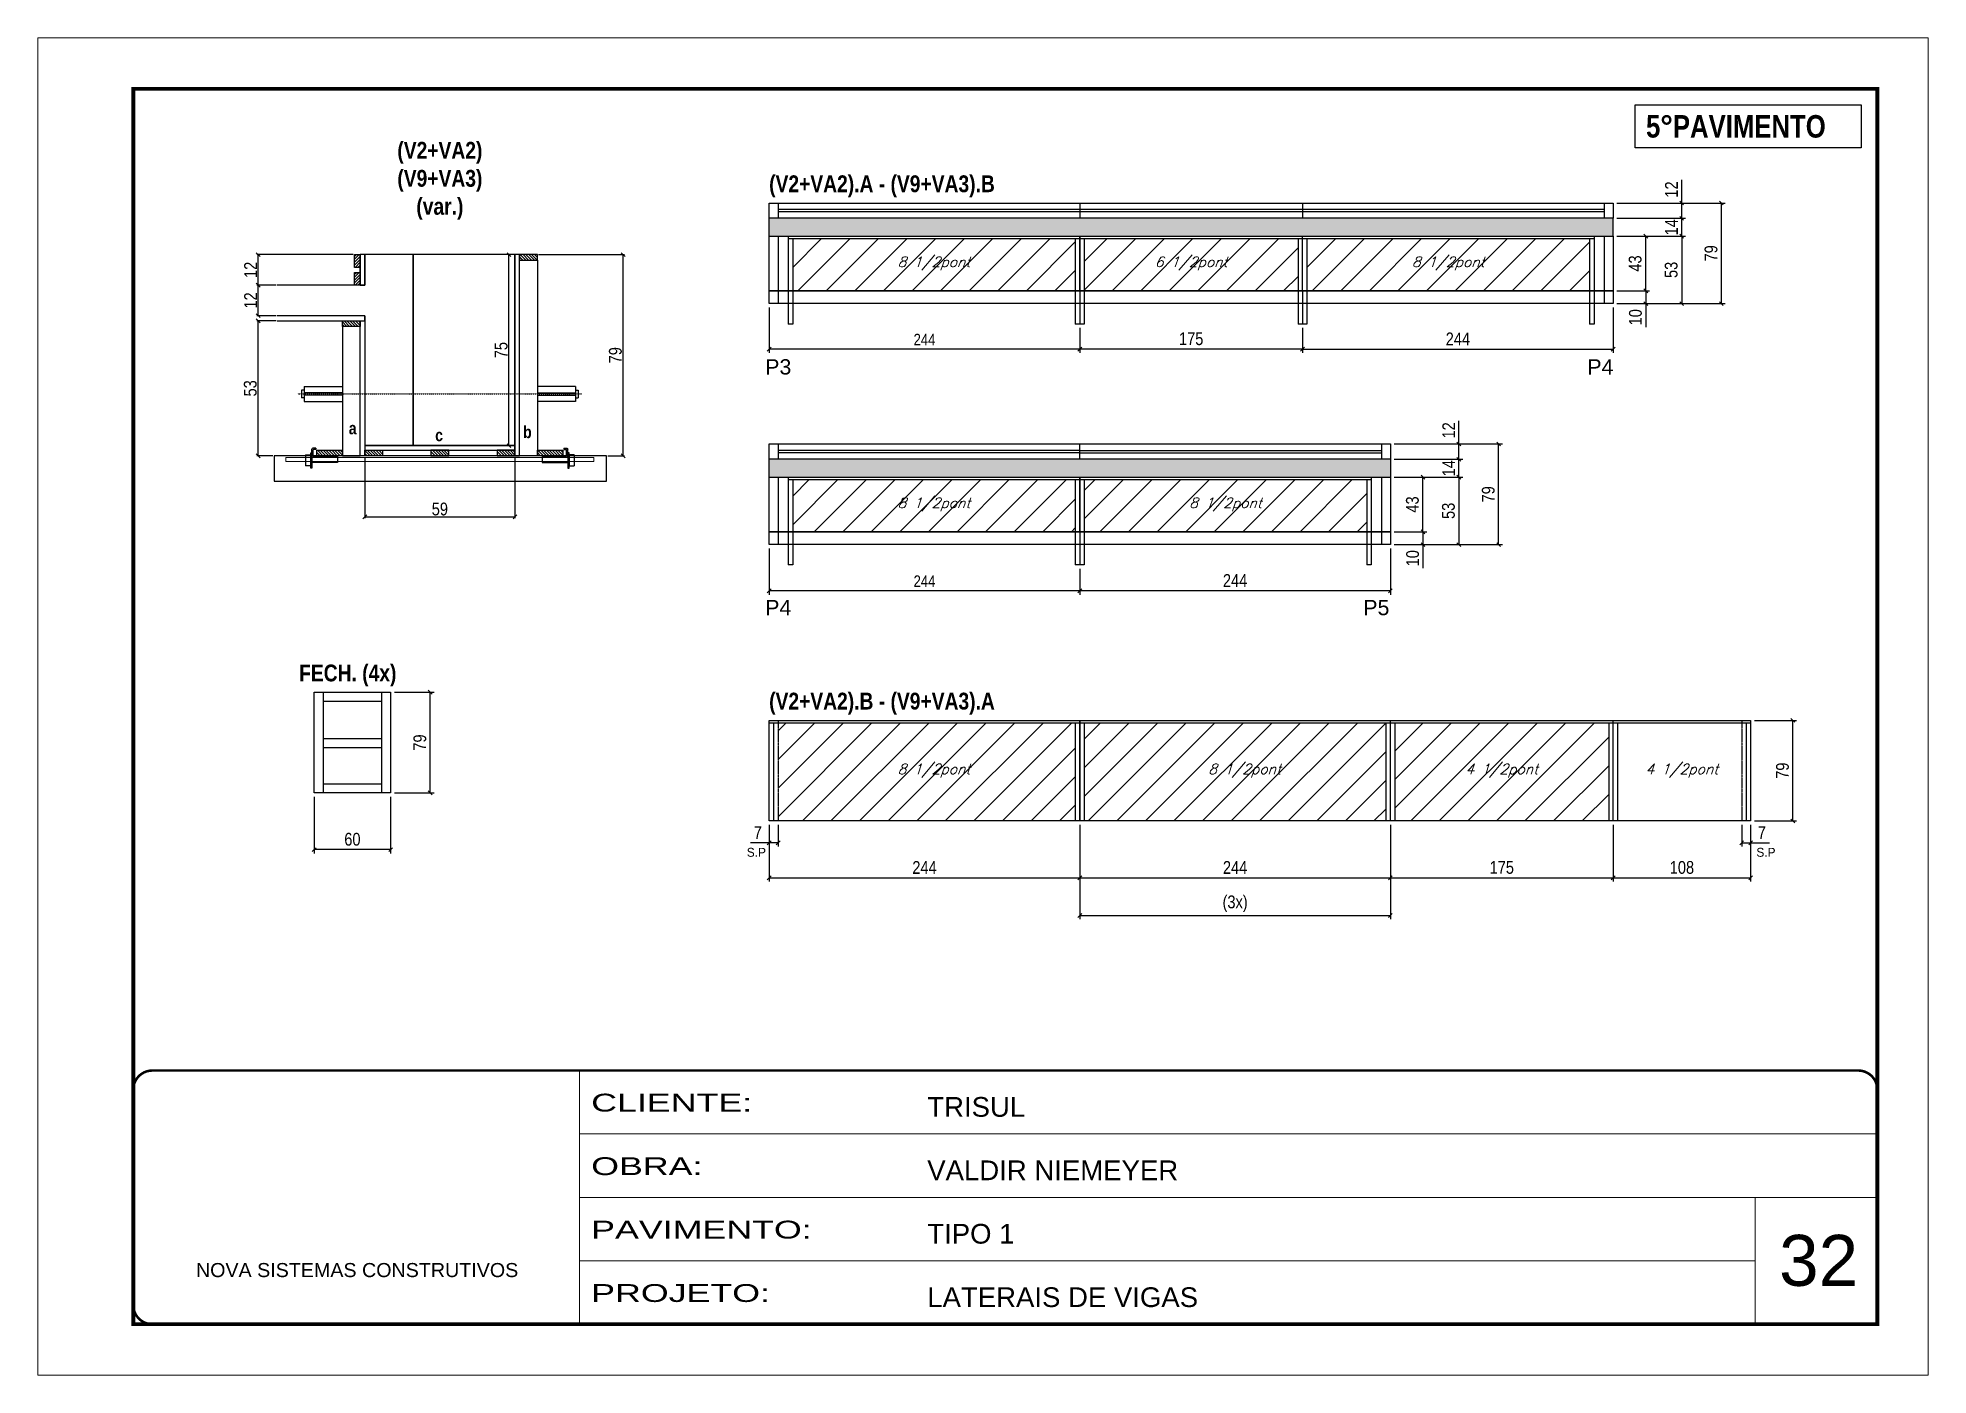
# Model space of a CAD drawing. Extents: x 3330 to 22105, y 1197 to 30204.
# Drawn here: x 17615 to 19100, y 20723 to 21773 of the extents above; entities that cross this region are included whole.
import ezdxf

# ---------------------------------------------------------------- set-up
doc = ezdxf.new("R2010")
doc.units = 0
for name, pattern in [('CONTINUO', [0]), ('DASHED', [0.75, 0.5, -0.25]), ('HIDDEN', [0.375, 0.25, -0.125])]:
    doc.linetypes.add(name, pattern=pattern)
for name, color, linetype in [('5', 5, 'Continuous'), ('barrote', 251, 'Continuous'), ('COTA', 241, 'Continuous'), ('detalhes', 4, 'Continuous'), ('NOMENCLATURA', 7, 'Continuous'), ('Painéis', 200, 'Continuous'), ('presilha', 1, 'Continuous'), ('SARR_2.2x10', 60, 'Continuous'), ('SARR_2.2x7', 40, 'Continuous'), ('SARR_3.5x7', 81, 'Continuous'), ('SARR_EDITAR', 141, 'Continuous'), ('TENSOR', 3, 'Continuous'), ('texto', 7, 'Continuous')]:
    doc.layers.add(name, color=color, linetype=linetype)
for name, color, linetype, lineweight in [('CARIMBO', 255, 'Continuous', 9), ('CONCRETO', 251, 'Continuous', 25), ('Folhas', 255, 'Continuous', 9), ('Hachura', 251, 'Continuous', 9), ('SARRAFO DE PRESSAO', 251, 'DASHED', 9), ('SCO-___-LAJ', 2, 'Continuous', 0)]:
    doc.layers.add(name, color=color, linetype=linetype, lineweight=lineweight)
doc.styles.add('ARIAL', font='arial.ttf')
doc.styles.add('COTA TECNICA', font='techl___.ttf', dxfattribs={"height": 10})
doc.styles.add('COTA TECNICA 2X', font='techl___.ttf', dxfattribs={"height": 10})
doc.styles.add('COTA TECNICA-50', font='techl___.ttf', dxfattribs={"height": 9})
doc.styles.add('Romans', font='romans.shx')
doc.styles.add('ROMAS860', font='ROMAS860.SHX')
doc.styles.get("Standard").update_dxf_attribs({"font": 'arial.ttf'})
doc.styles.add('TECNICA', font='techb___.ttf', dxfattribs={"height": 10})
doc.styles.add('Tecnologia', font='')
doc.styles.get('Tecnologia').set_extended_font_data('Forgotten Futurist')
doc.dimstyles.new('COTA PAINEL-50', dxfattribs={"dimtxt": 9, "dimasz": 3, "dimexe": 3, "dimexo": 3, "dimgap": 3, "dimtad": 1, "dimdec": 1, "dimzin": 12, "dimdsep": 46, "dimtxsty": 'COTA TECNICA-50', "dimblk1": 'OBLIQUE', "dimblk2": 'OBLIQUE', "dimsah": 1, "dimcen": 0.9, "dimclrd": 4, "dimclre": 4, "dimclrt": 240, "dimadec": 1, "dimazin": 3, "dimtfac": 1, "dimtdec": 1, "dimtmove": 0, "dimatfit": 3, "dimfxl": 1, "dimtolj": 1, "dimtzin": 12, "dimarcsym": 0})
doc.dimstyles.new('PAINEL', dxfattribs={"dimtxt": 10, "dimasz": 3, "dimexe": 3, "dimexo": 3, "dimgap": 3, "dimtad": 1, "dimdec": 1, "dimzin": 12, "dimdsep": 46, "dimtxsty": 'COTA TECNICA', "dimblk1": 'OBLIQUE', "dimblk2": 'OBLIQUE', "dimsah": 1, "dimcen": 0.9, "dimclrd": 4, "dimclre": 4, "dimclrt": 240, "dimadec": 1, "dimazin": 3, "dimtfac": 1, "dimtdec": 1, "dimtmove": 0, "dimatfit": 3, "dimfxl": 1, "dimtolj": 1, "dimtzin": 12, "dimarcsym": 0})
doc.dimstyles.new('SECAO', dxfattribs={"dimscale": 0.333333, "dimtxt": 5, "dimasz": 9, "dimexe": 3, "dimexo": 3, "dimgap": 3, "dimtad": 1, "dimdec": 1, "dimlfac": 0.5, "dimzin": 12, "dimdsep": 46, "dimtxsty": 'COTA TECNICA 2X', "dimblk1": 'OBLIQUE', "dimblk2": 'OBLIQUE', "dimsah": 1, "dimcen": 0.9, "dimclrd": 4, "dimclre": 4, "dimclrt": 240, "dimadec": 1, "dimazin": 3, "dimtfac": 1, "dimtdec": 1, "dimtmove": 0, "dimatfit": 3, "dimfxl": 1, "dimtolj": 1, "dimtzin": 12, "dimarcsym": 0})
pattern_1 = [(135, (51106.9426, -102067.2723), (-1.122532015, -1.122532015), [])]
pattern_2 = [(45, (-116174.941, -6575.657), (-11.2253202, 11.2253202), [])]
pattern_3 = [(50, (-116174.9415, -6575.6573), (5.46554007, -0.47817257), [0.5715, -6.2865]), (355, (-116174.9415, -6575.657), (-1.05730264, 5.73170536), [0.4572, -5.02921753]), (100.4514447, (-116174.486, -6575.697), (4.40823741, 5.25353256), [0.48570026, -5.34270734]), (46.1842, (-116174.9415, -6574.133), (8.13237123, -1.26126984), [0.85725, -9.42975]), (96.6355576, (-116174.264, -6574.238), (7.122124, 7.42278374), [0.7285507, -8.01406824]), (351.184151, (-116174.9415, -6574.133), (7.122124, 7.42278374), [0.685799, -7.54379196]), (21, (-116174.1795, -6574.5143), (4.54843174, -3.06795595), [0.5715, -6.2865]), (326, (-116174.1795, -6574.514), (1.85406085, 5.52563898), [0.4572, -5.0292]), (71.451445, (-116173.8004, -6574.77), (6.40249258, 2.45768307), [0.48570026, -5.34269813]), (37.5, (-116174.9415, -6575.6573), (0.092658098, 2.536651166), [0, -4.96824, 0, -5.1054, 0, -5.04825]), (7.5, (-116174.9415, -6575.6573), (2.004589875, 3.005417245), [0, -2.91084, 0, -4.85394, 0, -1.92405]), (327.5, (-116176.6407, -6575.6573), (4.067717855, -0.17186232), [0, -1.905, 0, -5.9436, 0, -7.8867]), (317.5, (-116177.4027, -6575.6573), (4.44387544, 0.76279473), [0, -2.4765, 0, -3.94716, 0, -5.6007])]

msp = doc.modelspace()

# ---------------------------------------------------------------- texts
at = {"layer": '5', "linetype": 'Continuous'}
for s, p in [('P3', (18185.97, 21508.76)), ('P4', (18831.83, 21508.76)), ('P4', (18185.97, 21319.79)), ('P5', (18655.81, 21319.79))]:
    msp.add_text(s, height=12, rotation=359.99996, dxfattribs=at).set_placement(p)
at = {"layer": 'CARIMBO', "style": 'ARIAL'}
msp.add_text('32', height=40, dxfattribs=at).set_placement((18982.42, 20793.24))
at = {"layer": 'detalhes', "style": 'TECNICA'}
for s, p in [('a', (17858.83, 21461.79)), ('c', (17926.73, 21456.37)), ('b', (17995.79, 21458.82))]:
    msp.add_text(s, height=9.6, dxfattribs=at).set_placement(p)
at = {"layer": 'NOMENCLATURA', "style": 'TECNICA'}
for s, height, p in [('5°PAVIMENTO ', 17.6379, (18877.91, 21694.78)), ('(V2+VA2).A - (V9+VA3).B', 13.2, (18189.07, 21651.91)), ('FECH. (4x)', 13.2, (17819.83, 21267.82)), ('(V2+VA2).B - (V9+VA3).A', 13.2, (18189.07, 21245.73))]:
    msp.add_text(s, height=height, dxfattribs=at).set_placement(p)
at = {"layer": 'NOMENCLATURA', "insert": (17930.4, 21691.41), "char_height": 13.2, "attachment_point": 2, "style": 'TECNICA'}
msp.add_mtext_dynamic_manual_height_columns('(V2+VA2)\\P(V9+VA3)\\P(var.)', width=300.2766, gutter_width=1, heights=[0], dxfattribs=at)
at = {"layer": 'texto', "color": 2, "char_height": 8, "attachment_point": 5, "style": 'Romans'}
for s, insert in [('{\\Q19;\\C256;8 1/2pont}', (18318.57, 21595.89)), ('{\\Q19;\\C256;6 1/2pont}', (18520.57, 21595.89)), ('{\\Q19;\\C256;8 1/2pont}', (18722.57, 21595.89)), ('{\\Q19;\\C256;8 1/2pont}', (18318.57, 21406.72)), ('{\\Q19;\\C256;8 1/2pont}', (18547.57, 21406.72)), ('{\\Q19;\\C256;8 1/2pont}', (18318.57, 21197.71)), ('{\\Q19;\\C256;8 1/2pont}', (18562.57, 21197.71)), ('{\\Q19;\\C256;4 1/2pont}', (18764.57, 21197.71)), ('{\\Q19;\\C256;4 1/2pont}', (18906.07, 21197.71))]:
    msp.add_mtext(s, dxfattribs=dict(at, insert=insert))
at = {"layer": 'texto', "color": 4, "char_height": 7, "attachment_point": 5, "style": 'ROMAS860'}
for insert in [(18179.03, 21133.57), (18972.12, 21133.57)]:
    msp.add_mtext('S.P', dxfattribs=dict(at, insert=insert))

# ---------------------------------------------------------------- blocks, each defined once
blk = doc.blocks.new('9999999999')
at = {"color": 30, "linetype": 'CONTINUO'}
for p, q in [((98564.6, 34230.2), (98564.6, 34429.4)), ((98564.6, 34379.6), (99584, 34379.6)), ((98564.6, 34329.8), (99488, 34329.8)), ((99584, 34329.8), (99488, 34329.8)), ((99488, 34329.8), (99488, 34230.2)), ((98564.6, 34280), (99488, 34280))]:
    blk.add_line(p, q, dxfattribs=at)
at = {"color": 30, "linetype": 'CONTINUO', "const_width": 2}
blk.add_lwpolyline([(99584, 34230.2), (99584, 34414.4, 0.414214), (99569, 34429.4), (98229, 34429.4, 0.414214), (98214, 34414.4), (98214, 34245.2, 0.414214), (98229, 34230.2), (99584, 34230.2)], format="xyb", dxfattribs=at)
at = {"layer": 'Folhas'}
blk.add_lwpolyline([(98139, 34190.2), (99624, 34190.2), (99624, 35240.2), (98139, 35240.2)], close=True, dxfattribs=at)
at = {"layer": 'Folhas', "color": 30, "const_width": 3}
blk.add_lwpolyline([(98214, 34230.2), (99584, 34230.2), (99584, 35200.2), (98214, 35200.2)], close=True, dxfattribs=at)
at = {"color": 7, "linetype": 'Continuous', "ltscale": 5, "style": 'ARIAL'}
for s, height, p in [('TRISUL', 15.48, (98837.7, 34393.1)), ('VALDIR NIEMEYER', 15.483, (98837.7, 34343.3)), ('TIPO 1', 15.48, (98837.7, 34293.5)), ('NOVA SISTEMAS CONSTRUTIVOS', 11.059, (98263.2, 34267.2)), ('LATERAIS DE VIGAS', 15.483, (98837.7, 34243.7))]:
    blk.add_text(s, height=height, dxfattribs=at).set_placement(p)
at = {"layer": 'Folhas', "color": 7, "style": 'Tecnologia', "width": 1.5}
for s, p in [('CLIENTE:', (98573.7, 34397.2)), ('OBRA:', (98573.7, 34347.3)), ('PAVIMENTO:', (98573.7, 34297.5)), ('PROJETO:', (98573.7, 34247.7))]:
    blk.add_text(s, height=14, dxfattribs=at).set_placement(p)
blk = doc.blocks.new('PRESILHA METÁLICA 1')
at = {"layer": 'presilha'}
for p, q in [((0, 13), (6, 13)), ((0, 13), (0, 0)), ((6, 0), (0, 0)), ((6, 15.5), (7.5, 15.5)), ((6, -2.5), (6, 15.5)), ((6, 13), (6, 0)), ((7.5, 10.6), (7.5, 19.9)), ((7.5, 15.5), (7.5, -2.5)), ((37.5, 4.1), (7.5, 4.1)), ((12, 21), (8.6, 21)), ((9, 11.6), (9, 18.9)), ((12, 19.5), (9.6, 19.5)), ((37.5, 11), (9.6, 11)), ((12, 21), (12, 19.5)), ((37.5, 11), (37.5, 4.1)), ((7.5, -2.5), (6, -2.5))]:
    blk.add_line(p, q, dxfattribs=at)
for centre, radius, start, end in [((8.6, 19.9), 1.14, 90, 180), ((9.6, 18.9), 0.57, 90, 180), ((9.6, 11.6), 0.57, 180, 270)]:
    blk.add_arc(centre, radius, start, end, dxfattribs=at)
blk = doc.blocks.new('_Oblique')
at = {"color": 0, "linetype": 'ByBlock', "lineweight": -2}
blk.add_line((-0.5, -0.5), (0.5, 0.5), dxfattribs=at)
blk = doc.blocks.new('*D2640')
at = {"layer": 'COTA', "color": 4, "lineweight": -2, "transparency": 16777216}
for p, q in [((18008, 21602.9), (18075.4, 21602.9)), ((18074.4, 21444.9), (18074.4, 21602.9)), ((18062.4, 21444.9), (18075.4, 21444.9))]:
    blk.add_line(p, q, dxfattribs=at)
at = {"layer": 'Defpoints', "color": 0, "transparency": 16777216}
for p in [(18007, 21602.9), (18074.4, 21602.9), (18061.4, 21444.9)]:
    blk.add_point(p, dxfattribs=at)
at = {"layer": 'COTA', "color": 4, "lineweight": -2, "transparency": 16777216, "xscale": 3, "yscale": 3, "zscale": 3}
for p, rotation in [((18074.4, 21602.9), 90), ((18074.4, 21444.9), 270)]:
    blk.add_blockref('_Oblique', p, dxfattribs=dict(at, rotation=rotation))
at = {"layer": 'COTA', "color": 240, "transparency": 16777216, "insert": (18068.3, 21523.9), "char_height": 10, "attachment_point": 5, "rotation": 90, "style": 'COTA TECNICA 2X'}
blk.add_mtext('\\A1;79', dxfattribs=at)
blk = doc.blocks.new('*D2641')
at = {"layer": 'COTA', "color": 4, "lineweight": -2, "transparency": 16777216}
for p, q in [((17988.4, 21602.9), (17983.7, 21602.9)), ((17984.7, 21452.9), (17984.7, 21602.9)), ((17988.4, 21452.9), (17983.7, 21452.9))]:
    blk.add_line(p, q, dxfattribs=at)
at = {"layer": 'Defpoints', "color": 0, "transparency": 16777216}
for p in [(17984.7, 21602.9), (17989.4, 21602.9), (17989.4, 21452.9)]:
    blk.add_point(p, dxfattribs=at)
at = {"layer": 'COTA', "color": 4, "lineweight": -2, "transparency": 16777216, "xscale": 3, "yscale": 3, "zscale": 3}
for p, rotation in [((17984.7, 21602.9), 90), ((17984.7, 21452.9), 270)]:
    blk.add_blockref('_Oblique', p, dxfattribs=dict(at, rotation=rotation))
at = {"layer": 'COTA', "color": 240, "transparency": 16777216, "insert": (17978.6, 21527.9), "char_height": 10, "attachment_point": 5, "rotation": 90, "style": 'COTA TECNICA 2X'}
blk.add_mtext('\\A1;75', dxfattribs=at)
blk = doc.blocks.new('*D2642')
at = {"layer": 'COTA', "color": 4, "lineweight": -2, "transparency": 16777216}
for p, q in [((17801.7, 21550.9), (17786.7, 21550.9)), ((17787.7, 21444.9), (17787.7, 21550.9)), ((17799.3, 21444.9), (17786.7, 21444.9))]:
    blk.add_line(p, q, dxfattribs=at)
at = {"layer": 'Defpoints', "color": 0, "transparency": 16777216}
for p in [(17787.7, 21550.9), (17802.7, 21550.9), (17800.3, 21444.9)]:
    blk.add_point(p, dxfattribs=at)
at = {"layer": 'COTA', "color": 4, "lineweight": -2, "transparency": 16777216, "xscale": 3, "yscale": 3, "zscale": 3}
for p, rotation in [((17787.7, 21550.9), 90), ((17787.7, 21444.9), 270)]:
    blk.add_blockref('_Oblique', p, dxfattribs=dict(at, rotation=rotation))
at = {"layer": 'COTA', "color": 240, "transparency": 16777216, "insert": (17781.5, 21497.9), "char_height": 10, "attachment_point": 5, "rotation": 90, "style": 'COTA TECNICA 2X'}
blk.add_mtext('\\A1;53', dxfattribs=at)
blk = doc.blocks.new('*D2643')
at = {"layer": 'COTA', "color": 4, "lineweight": -2, "transparency": 16777216}
for p, q in [((17801.7, 21578.9), (17786.7, 21578.9)), ((17787.7, 21554.9), (17787.7, 21578.9)), ((17801.7, 21554.9), (17786.7, 21554.9))]:
    blk.add_line(p, q, dxfattribs=at)
at = {"layer": 'Defpoints', "color": 0, "transparency": 16777216}
for p in [(17787.7, 21578.9), (17802.7, 21578.9), (17802.7, 21554.9)]:
    blk.add_point(p, dxfattribs=at)
at = {"layer": 'COTA', "color": 4, "lineweight": -2, "transparency": 16777216, "xscale": 3, "yscale": 3, "zscale": 3}
for p, rotation in [((17787.7, 21578.9), 90), ((17787.7, 21554.9), 270)]:
    blk.add_blockref('_Oblique', p, dxfattribs=dict(at, rotation=rotation))
at = {"layer": 'COTA', "color": 240, "transparency": 16777216, "insert": (17781.7, 21566.9), "char_height": 10, "attachment_point": 5, "rotation": 90, "style": 'COTA TECNICA 2X'}
blk.add_mtext('\\A1;12', dxfattribs=at)
blk = doc.blocks.new('*D2644')
at = {"layer": 'COTA', "color": 4, "lineweight": -2, "transparency": 16777216}
for p, q in [((17862.4, 21602.9), (17786.7, 21602.9)), ((17787.7, 21578.9), (17787.7, 21602.9)), ((17801.7, 21578.9), (17786.7, 21578.9))]:
    blk.add_line(p, q, dxfattribs=at)
at = {"layer": 'Defpoints', "color": 0, "transparency": 16777216}
for p in [(17787.7, 21602.9), (17863.4, 21602.9), (17802.7, 21578.9)]:
    blk.add_point(p, dxfattribs=at)
at = {"layer": 'COTA', "color": 4, "lineweight": -2, "transparency": 16777216, "xscale": 3, "yscale": 3, "zscale": 3}
for p, rotation in [((17787.7, 21602.9), 90), ((17787.7, 21578.9), 270)]:
    blk.add_blockref('_Oblique', p, dxfattribs=dict(at, rotation=rotation))
at = {"layer": 'COTA', "color": 240, "transparency": 16777216, "insert": (17781.7, 21590.9), "char_height": 10, "attachment_point": 5, "rotation": 90, "style": 'COTA TECNICA 2X'}
blk.add_mtext('\\A1;12', dxfattribs=at)
blk = doc.blocks.new('*D2645')
at = {"layer": 'COTA', "color": 4, "lineweight": -2, "transparency": 16777216}
for p, q in [((17871.4, 21443.9), (17871.4, 21396)), ((17989.4, 21443.9), (17989.4, 21396)), ((17871.4, 21397), (17989.4, 21397))]:
    blk.add_line(p, q, dxfattribs=at)
at = {"layer": 'Defpoints', "color": 0, "transparency": 16777216}
for p in [(17871.4, 21444.9), (17989.4, 21444.9), (17989.4, 21397)]:
    blk.add_point(p, dxfattribs=at)
at = {"layer": 'COTA', "color": 4, "lineweight": -2, "transparency": 16777216, "xscale": 3, "yscale": 3, "zscale": 3, "rotation": 180}
blk.add_blockref('_Oblique', (17871.4, 21397), dxfattribs=at)
at = {"layer": 'COTA', "color": 4, "lineweight": -2, "transparency": 16777216, "xscale": 3, "yscale": 3, "zscale": 3}
blk.add_blockref('_Oblique', (17989.4, 21397), dxfattribs=at)
at = {"layer": 'COTA', "color": 240, "transparency": 16777216, "insert": (17930.4, 21403.1), "char_height": 10, "attachment_point": 5, "style": 'COTA TECNICA 2X'}
blk.add_mtext('\\A1;59', dxfattribs=at)
blk = doc.blocks.new('*D2646')
at = {"layer": 'COTA', "color": 4, "linetype": 'ByBlock', "lineweight": -2, "transparency": 16777216}
for p, q in [((18189.1, 21561.4), (18189.1, 21525.7)), ((18433.1, 21545.4), (18433.1, 21525.7)), ((18433.1, 21528.7), (18189.1, 21528.7))]:
    blk.add_line(p, q, dxfattribs=at)
at = {"layer": 'Defpoints', "color": 0, "linetype": 'ByBlock', "transparency": 16777216}
for p in [(18189.1, 21564.4), (18433.1, 21548.4), (18189.1, 21528.7)]:
    blk.add_point(p, dxfattribs=at)
at = {"layer": 'COTA', "color": 4, "linetype": 'ByBlock', "lineweight": -2, "transparency": 16777216, "xscale": 3, "yscale": 3, "zscale": 3, "rotation": 180}
blk.add_blockref('_Oblique', (18189.1, 21528.7), dxfattribs=at)
at = {"layer": 'COTA', "color": 4, "linetype": 'ByBlock', "lineweight": -2, "transparency": 16777216, "xscale": 3, "yscale": 3, "zscale": 3}
blk.add_blockref('_Oblique', (18433.1, 21528.7), dxfattribs=at)
at = {"layer": 'COTA', "color": 240, "linetype": 'ByBlock', "transparency": 16777216, "insert": (18311.1, 21536.2), "char_height": 9, "attachment_point": 5, "style": 'COTA TECNICA-50'}
blk.add_mtext('\\A1;244', dxfattribs=at)
blk = doc.blocks.new('*D2647')
at = {"layer": 'COTA', "color": 4, "linetype": 'ByBlock', "lineweight": -2, "transparency": 16777216}
for p, q in [((18433.1, 21545.4), (18433.1, 21525.7)), ((18608.1, 21545.4), (18608.1, 21525.7)), ((18608.1, 21528.7), (18433.1, 21528.7))]:
    blk.add_line(p, q, dxfattribs=at)
at = {"layer": 'Defpoints', "color": 0, "linetype": 'ByBlock', "transparency": 16777216}
for p in [(18433.1, 21548.4), (18608.1, 21548.4), (18433.1, 21528.7)]:
    blk.add_point(p, dxfattribs=at)
at = {"layer": 'COTA', "color": 4, "linetype": 'ByBlock', "lineweight": -2, "transparency": 16777216, "xscale": 3, "yscale": 3, "zscale": 3, "rotation": 180}
blk.add_blockref('_Oblique', (18433.1, 21528.7), dxfattribs=at)
at = {"layer": 'COTA', "color": 4, "linetype": 'ByBlock', "lineweight": -2, "transparency": 16777216, "xscale": 3, "yscale": 3, "zscale": 3}
blk.add_blockref('_Oblique', (18608.1, 21528.7), dxfattribs=at)
at = {"layer": 'COTA', "color": 240, "linetype": 'ByBlock', "transparency": 16777216, "insert": (18520.6, 21536.8), "char_height": 10, "attachment_point": 5, "style": 'COTA TECNICA'}
blk.add_mtext('\\A1;175', dxfattribs=at)
blk = doc.blocks.new('*D2093')
at = {"layer": 'COTA', "color": 4, "linetype": 'ByBlock', "lineweight": -2, "transparency": 16777216}
for p, q in [((18852.1, 21561.4), (18852.1, 21525.7)), ((18608.1, 21545.4), (18608.1, 21525.7)), ((18608.1, 21528.7), (18852.1, 21528.7))]:
    blk.add_line(p, q, dxfattribs=at)
at = {"layer": 'Defpoints', "color": 0, "linetype": 'ByBlock', "transparency": 16777216}
for p in [(18852.1, 21564.4), (18608.1, 21548.4), (18852.1, 21528.7)]:
    blk.add_point(p, dxfattribs=at)
at = {"layer": 'COTA', "color": 4, "linetype": 'ByBlock', "lineweight": -2, "transparency": 16777216, "xscale": 3, "yscale": 3, "zscale": 3, "rotation": 180}
blk.add_blockref('_Oblique', (18608.1, 21528.7), dxfattribs=at)
at = {"layer": 'COTA', "color": 4, "linetype": 'ByBlock', "lineweight": -2, "transparency": 16777216, "xscale": 3, "yscale": 3, "zscale": 3}
blk.add_blockref('_Oblique', (18852.1, 21528.7), dxfattribs=at)
at = {"layer": 'COTA', "color": 240, "linetype": 'ByBlock', "transparency": 16777216, "insert": (18730.1, 21536.7), "char_height": 10, "attachment_point": 5, "style": 'COTA TECNICA'}
blk.add_mtext('\\A1;244', dxfattribs=at)
blk = doc.blocks.new('*D2094')
at = {"layer": 'COTA', "color": 4, "linetype": 'ByBlock', "lineweight": -2, "transparency": 16777216}
for p, q in [((18855.1, 21617.4), (18908.9, 21617.4)), ((18905.9, 21617.4), (18905.9, 21564.4)), ((18855.1, 21564.4), (18908.9, 21564.4))]:
    blk.add_line(p, q, dxfattribs=at)
at = {"layer": 'Defpoints', "color": 0, "linetype": 'ByBlock', "transparency": 16777216}
for p in [(18852.1, 21617.4), (18852.1, 21564.4), (18905.9, 21564.4)]:
    blk.add_point(p, dxfattribs=at)
at = {"layer": 'COTA', "color": 4, "linetype": 'ByBlock', "lineweight": -2, "transparency": 16777216, "xscale": 3, "yscale": 3, "zscale": 3}
for p, rotation in [((18905.9, 21617.4), 90), ((18905.9, 21564.4), 270)]:
    blk.add_blockref('_Oblique', p, dxfattribs=dict(at, rotation=rotation))
at = {"layer": 'COTA', "color": 240, "linetype": 'ByBlock', "transparency": 16777216, "insert": (18897.7, 21590.9), "char_height": 10, "attachment_point": 5, "rotation": 90, "style": 'COTA TECNICA'}
blk.add_mtext('\\A1;53', dxfattribs=at)
blk = doc.blocks.new('*D2095')
at = {"layer": 'COTA', "color": 4, "linetype": 'ByBlock', "lineweight": -2, "transparency": 16777216}
for p, q in [((18189.1, 21372.2), (18189.1, 21335.9)), ((18433.1, 21356.2), (18433.1, 21335.9)), ((18433.1, 21338.9), (18189.1, 21338.9))]:
    blk.add_line(p, q, dxfattribs=at)
at = {"layer": 'Defpoints', "color": 0, "linetype": 'ByBlock', "transparency": 16777216}
for p in [(18189.1, 21375.2), (18433.1, 21359.2), (18189.1, 21338.9)]:
    blk.add_point(p, dxfattribs=at)
at = {"layer": 'COTA', "color": 4, "linetype": 'ByBlock', "lineweight": -2, "transparency": 16777216, "xscale": 3, "yscale": 3, "zscale": 3, "rotation": 180}
blk.add_blockref('_Oblique', (18189.1, 21338.9), dxfattribs=at)
at = {"layer": 'COTA', "color": 4, "linetype": 'ByBlock', "lineweight": -2, "transparency": 16777216, "xscale": 3, "yscale": 3, "zscale": 3}
blk.add_blockref('_Oblique', (18433.1, 21338.9), dxfattribs=at)
at = {"layer": 'COTA', "color": 240, "linetype": 'ByBlock', "transparency": 16777216, "insert": (18311.1, 21346.5), "char_height": 9, "attachment_point": 5, "style": 'COTA TECNICA-50'}
blk.add_mtext('\\A1;244', dxfattribs=at)
blk = doc.blocks.new('*D2096')
at = {"layer": 'COTA', "color": 4, "linetype": 'ByBlock', "lineweight": -2, "transparency": 16777216}
for p, q in [((18677.1, 21372.2), (18677.1, 21335.9)), ((18433.1, 21356.2), (18433.1, 21335.9)), ((18677.1, 21338.9), (18433.1, 21338.9))]:
    blk.add_line(p, q, dxfattribs=at)
at = {"layer": 'Defpoints', "color": 0, "linetype": 'ByBlock', "transparency": 16777216}
for p in [(18677.1, 21375.2), (18433.1, 21359.2), (18433.1, 21338.9)]:
    blk.add_point(p, dxfattribs=at)
at = {"layer": 'COTA', "color": 4, "linetype": 'ByBlock', "lineweight": -2, "transparency": 16777216, "xscale": 3, "yscale": 3, "zscale": 3, "rotation": 180}
blk.add_blockref('_Oblique', (18433.1, 21338.9), dxfattribs=at)
at = {"layer": 'COTA', "color": 4, "linetype": 'ByBlock', "lineweight": -2, "transparency": 16777216, "xscale": 3, "yscale": 3, "zscale": 3}
blk.add_blockref('_Oblique', (18677.1, 21338.9), dxfattribs=at)
at = {"layer": 'COTA', "color": 240, "linetype": 'ByBlock', "transparency": 16777216, "insert": (18555.1, 21347), "char_height": 10, "attachment_point": 5, "style": 'COTA TECNICA'}
blk.add_mtext('\\A1;244', dxfattribs=at)
blk = doc.blocks.new('*D2097')
at = {"layer": 'COTA', "color": 4, "linetype": 'ByBlock', "lineweight": -2, "transparency": 16777216}
for p, q in [((18855.1, 21617.4), (18880.7, 21617.4)), ((18877.7, 21574.4), (18877.7, 21617.4)), ((18855.1, 21574.4), (18880.7, 21574.4))]:
    blk.add_line(p, q, dxfattribs=at)
at = {"layer": 'Defpoints', "color": 0, "linetype": 'ByBlock', "transparency": 16777216}
for p in [(18852.1, 21617.4), (18877.7, 21617.4), (18852.1, 21574.4)]:
    blk.add_point(p, dxfattribs=at)
at = {"layer": 'COTA', "color": 4, "linetype": 'ByBlock', "lineweight": -2, "transparency": 16777216, "xscale": 3, "yscale": 3, "zscale": 3}
for p, rotation in [((18877.7, 21617.4), 90), ((18877.7, 21574.4), 270)]:
    blk.add_blockref('_Oblique', p, dxfattribs=dict(at, rotation=rotation))
at = {"layer": 'COTA', "color": 240, "linetype": 'ByBlock', "transparency": 16777216, "insert": (18869.4, 21595.9), "char_height": 10, "attachment_point": 5, "rotation": 90, "style": 'COTA TECNICA'}
blk.add_mtext('\\A1;43', dxfattribs=at)
blk = doc.blocks.new('*D2098')
at = {"layer": 'COTA', "color": 4, "linetype": 'ByBlock', "lineweight": -2, "transparency": 16777216}
for p, q in [((18855.1, 21574.4), (18880.7, 21574.4)), ((18855.1, 21564.4), (18880.7, 21564.4)), ((18877.7, 21574.4), (18877.7, 21564.4)), ((18877.7, 21564.4), (18877.7, 21546))]:
    blk.add_line(p, q, dxfattribs=at)
at = {"layer": 'Defpoints', "color": 0, "linetype": 'ByBlock', "transparency": 16777216}
for p in [(18852.1, 21574.4), (18852.1, 21564.4), (18877.7, 21564.4)]:
    blk.add_point(p, dxfattribs=at)
at = {"layer": 'COTA', "color": 4, "linetype": 'ByBlock', "lineweight": -2, "transparency": 16777216, "xscale": 3, "yscale": 3, "zscale": 3}
for p, rotation in [((18877.7, 21574.4), 90), ((18877.7, 21564.4), 270)]:
    blk.add_blockref('_Oblique', p, dxfattribs=dict(at, rotation=rotation))
at = {"layer": 'COTA', "color": 240, "linetype": 'ByBlock', "transparency": 16777216, "insert": (18869.6, 21553.7), "char_height": 10, "attachment_point": 5, "rotation": 90, "style": 'COTA TECNICA'}
blk.add_mtext('\\A1;10', dxfattribs=at)
blk = doc.blocks.new('*D2101')
at = {"layer": 'COTA', "color": 4, "linetype": 'ByBlock', "lineweight": -2, "transparency": 16777216}
for p, q in [((18855.1, 21631.4), (18908.9, 21631.4)), ((18905.9, 21617.4), (18905.9, 21631.4)), ((18855.1, 21617.4), (18908.9, 21617.4))]:
    blk.add_line(p, q, dxfattribs=at)
at = {"layer": 'Defpoints', "color": 0, "linetype": 'ByBlock', "transparency": 16777216}
for p in [(18852.1, 21631.4), (18905.9, 21631.4), (18852.1, 21617.4)]:
    blk.add_point(p, dxfattribs=at)
at = {"layer": 'COTA', "color": 4, "linetype": 'ByBlock', "lineweight": -2, "transparency": 16777216, "xscale": 3, "yscale": 3, "zscale": 3}
for p, rotation in [((18905.9, 21631.4), 90), ((18905.9, 21617.4), 270)]:
    blk.add_blockref('_Oblique', p, dxfattribs=dict(at, rotation=rotation))
at = {"layer": 'COTA', "color": 240, "linetype": 'ByBlock', "transparency": 16777216, "insert": (18897.9, 21624.4), "char_height": 10, "attachment_point": 5, "rotation": 90, "style": 'COTA TECNICA'}
blk.add_mtext('\\A1;14', dxfattribs=at)
blk = doc.blocks.new('*D2102')
at = {"layer": 'COTA', "color": 4, "linetype": 'ByBlock', "lineweight": -2, "transparency": 16777216}
for p, q in [((18905.9, 21643.4), (18905.9, 21661.7)), ((18855.1, 21643.4), (18908.9, 21643.4)), ((18905.9, 21631.4), (18905.9, 21643.4)), ((18855.1, 21631.4), (18908.9, 21631.4))]:
    blk.add_line(p, q, dxfattribs=at)
at = {"layer": 'Defpoints', "color": 0, "linetype": 'ByBlock', "transparency": 16777216}
for p in [(18852.1, 21643.4), (18905.9, 21643.4), (18852.1, 21631.4)]:
    blk.add_point(p, dxfattribs=at)
at = {"layer": 'COTA', "color": 4, "linetype": 'ByBlock', "lineweight": -2, "transparency": 16777216, "xscale": 3, "yscale": 3, "zscale": 3}
for p, rotation in [((18905.9, 21643.4), 90), ((18905.9, 21631.4), 270)]:
    blk.add_blockref('_Oblique', p, dxfattribs=dict(at, rotation=rotation))
at = {"layer": 'COTA', "color": 240, "linetype": 'ByBlock', "transparency": 16777216, "insert": (18897.9, 21654), "char_height": 10, "attachment_point": 5, "rotation": 90, "style": 'COTA TECNICA'}
blk.add_mtext('\\A1;12', dxfattribs=at)
blk = doc.blocks.new('*D2103')
at = {"layer": 'COTA', "color": 4, "linetype": 'ByBlock', "lineweight": -2, "transparency": 16777216}
for p, q in [((18855.1, 21643.4), (18940.1, 21643.4)), ((18937.1, 21564.4), (18937.1, 21643.4)), ((18855.1, 21564.4), (18940.1, 21564.4))]:
    blk.add_line(p, q, dxfattribs=at)
at = {"layer": 'Defpoints', "color": 0, "linetype": 'ByBlock', "transparency": 16777216}
for p in [(18852.1, 21643.4), (18937.1, 21643.4), (18852.1, 21564.4)]:
    blk.add_point(p, dxfattribs=at)
at = {"layer": 'COTA', "color": 4, "linetype": 'ByBlock', "lineweight": -2, "transparency": 16777216, "xscale": 3, "yscale": 3, "zscale": 3}
for p, rotation in [((18937.1, 21643.4), 90), ((18937.1, 21564.4), 270)]:
    blk.add_blockref('_Oblique', p, dxfattribs=dict(at, rotation=rotation))
at = {"layer": 'COTA', "color": 240, "linetype": 'ByBlock', "transparency": 16777216, "insert": (18929, 21603.9), "char_height": 10, "attachment_point": 5, "rotation": 90, "style": 'COTA TECNICA'}
blk.add_mtext('\\A1;79', dxfattribs=at)
blk = doc.blocks.new('*D2131')
at = {"layer": 'COTA', "color": 4, "linetype": 'ByBlock', "lineweight": -2, "transparency": 16777216}
for p, q in [((18680.1, 21428.2), (18733.9, 21428.2)), ((18730.9, 21428.2), (18730.9, 21375.2)), ((18680.1, 21375.2), (18733.9, 21375.2))]:
    blk.add_line(p, q, dxfattribs=at)
at = {"layer": 'Defpoints', "color": 0, "linetype": 'ByBlock', "transparency": 16777216}
for p in [(18677.1, 21428.2), (18677.1, 21375.2), (18730.9, 21375.2)]:
    blk.add_point(p, dxfattribs=at)
at = {"layer": 'COTA', "color": 4, "linetype": 'ByBlock', "lineweight": -2, "transparency": 16777216, "xscale": 3, "yscale": 3, "zscale": 3}
for p, rotation in [((18730.9, 21428.2), 90), ((18730.9, 21375.2), 270)]:
    blk.add_blockref('_Oblique', p, dxfattribs=dict(at, rotation=rotation))
at = {"layer": 'COTA', "color": 240, "linetype": 'ByBlock', "transparency": 16777216, "insert": (18722.7, 21401.7), "char_height": 10, "attachment_point": 5, "rotation": 90, "style": 'COTA TECNICA'}
blk.add_mtext('\\A1;53', dxfattribs=at)
blk = doc.blocks.new('*D2132')
at = {"layer": 'COTA', "color": 4, "linetype": 'ByBlock', "lineweight": -2, "transparency": 16777216}
for p, q in [((18680.1, 21428.2), (18705.7, 21428.2)), ((18702.7, 21385.2), (18702.7, 21428.2)), ((18680.1, 21385.2), (18705.7, 21385.2))]:
    blk.add_line(p, q, dxfattribs=at)
at = {"layer": 'Defpoints', "color": 0, "linetype": 'ByBlock', "transparency": 16777216}
for p in [(18677.1, 21428.2), (18702.7, 21428.2), (18677.1, 21385.2)]:
    blk.add_point(p, dxfattribs=at)
at = {"layer": 'COTA', "color": 4, "linetype": 'ByBlock', "lineweight": -2, "transparency": 16777216, "xscale": 3, "yscale": 3, "zscale": 3}
for p, rotation in [((18702.7, 21428.2), 90), ((18702.7, 21385.2), 270)]:
    blk.add_blockref('_Oblique', p, dxfattribs=dict(at, rotation=rotation))
at = {"layer": 'COTA', "color": 240, "linetype": 'ByBlock', "transparency": 16777216, "insert": (18694.4, 21406.7), "char_height": 10, "attachment_point": 5, "rotation": 90, "style": 'COTA TECNICA'}
blk.add_mtext('\\A1;43', dxfattribs=at)
blk = doc.blocks.new('*D2133')
at = {"layer": 'COTA', "color": 4, "linetype": 'ByBlock', "lineweight": -2, "transparency": 16777216}
for p, q in [((18680.1, 21385.2), (18705.7, 21385.2)), ((18702.7, 21385.2), (18702.7, 21375.2)), ((18680.1, 21375.2), (18705.7, 21375.2)), ((18702.7, 21375.2), (18702.7, 21356.8))]:
    blk.add_line(p, q, dxfattribs=at)
at = {"layer": 'Defpoints', "color": 0, "linetype": 'ByBlock', "transparency": 16777216}
for p in [(18677.1, 21385.2), (18677.1, 21375.2), (18702.7, 21375.2)]:
    blk.add_point(p, dxfattribs=at)
at = {"layer": 'COTA', "color": 4, "linetype": 'ByBlock', "lineweight": -2, "transparency": 16777216, "xscale": 3, "yscale": 3, "zscale": 3}
for p, rotation in [((18702.7, 21385.2), 90), ((18702.7, 21375.2), 270)]:
    blk.add_blockref('_Oblique', p, dxfattribs=dict(at, rotation=rotation))
at = {"layer": 'COTA', "color": 240, "linetype": 'ByBlock', "transparency": 16777216, "insert": (18694.6, 21364.5), "char_height": 10, "attachment_point": 5, "rotation": 90, "style": 'COTA TECNICA'}
blk.add_mtext('\\A1;10', dxfattribs=at)
blk = doc.blocks.new('*D2134')
at = {"layer": 'COTA', "color": 4, "linetype": 'ByBlock', "lineweight": -2, "transparency": 16777216}
for p, q in [((18680.1, 21442.2), (18733.9, 21442.2)), ((18730.9, 21428.2), (18730.9, 21442.2)), ((18680.1, 21428.2), (18733.9, 21428.2))]:
    blk.add_line(p, q, dxfattribs=at)
at = {"layer": 'Defpoints', "color": 0, "linetype": 'ByBlock', "transparency": 16777216}
for p in [(18677.1, 21442.2), (18730.9, 21442.2), (18677.1, 21428.2)]:
    blk.add_point(p, dxfattribs=at)
at = {"layer": 'COTA', "color": 4, "linetype": 'ByBlock', "lineweight": -2, "transparency": 16777216, "xscale": 3, "yscale": 3, "zscale": 3}
for p, rotation in [((18730.9, 21442.2), 90), ((18730.9, 21428.2), 270)]:
    blk.add_blockref('_Oblique', p, dxfattribs=dict(at, rotation=rotation))
at = {"layer": 'COTA', "color": 240, "linetype": 'ByBlock', "transparency": 16777216, "insert": (18722.9, 21435.2), "char_height": 10, "attachment_point": 5, "rotation": 90, "style": 'COTA TECNICA'}
blk.add_mtext('\\A1;14', dxfattribs=at)
blk = doc.blocks.new('*D2135')
at = {"layer": 'COTA', "color": 4, "linetype": 'ByBlock', "lineweight": -2, "transparency": 16777216}
for p, q in [((18730.9, 21454.2), (18730.9, 21472.5)), ((18680.1, 21454.2), (18733.9, 21454.2)), ((18730.9, 21442.2), (18730.9, 21454.2)), ((18680.1, 21442.2), (18733.9, 21442.2))]:
    blk.add_line(p, q, dxfattribs=at)
at = {"layer": 'Defpoints', "color": 0, "linetype": 'ByBlock', "transparency": 16777216}
for p in [(18677.1, 21454.2), (18730.9, 21454.2), (18677.1, 21442.2)]:
    blk.add_point(p, dxfattribs=at)
at = {"layer": 'COTA', "color": 4, "linetype": 'ByBlock', "lineweight": -2, "transparency": 16777216, "xscale": 3, "yscale": 3, "zscale": 3}
for p, rotation in [((18730.9, 21454.2), 90), ((18730.9, 21442.2), 270)]:
    blk.add_blockref('_Oblique', p, dxfattribs=dict(at, rotation=rotation))
at = {"layer": 'COTA', "color": 240, "linetype": 'ByBlock', "transparency": 16777216, "insert": (18722.9, 21464.9), "char_height": 10, "attachment_point": 5, "rotation": 90, "style": 'COTA TECNICA'}
blk.add_mtext('\\A1;12', dxfattribs=at)
blk = doc.blocks.new('*D2136')
at = {"layer": 'COTA', "color": 4, "linetype": 'ByBlock', "lineweight": -2, "transparency": 16777216}
for p, q in [((18680.1, 21454.2), (18765.1, 21454.2)), ((18762.1, 21375.2), (18762.1, 21454.2)), ((18680.1, 21375.2), (18765.1, 21375.2))]:
    blk.add_line(p, q, dxfattribs=at)
at = {"layer": 'Defpoints', "color": 0, "linetype": 'ByBlock', "transparency": 16777216}
for p in [(18677.1, 21454.2), (18762.1, 21454.2), (18677.1, 21375.2)]:
    blk.add_point(p, dxfattribs=at)
at = {"layer": 'COTA', "color": 4, "linetype": 'ByBlock', "lineweight": -2, "transparency": 16777216, "xscale": 3, "yscale": 3, "zscale": 3}
for p, rotation in [((18762.1, 21454.2), 90), ((18762.1, 21375.2), 270)]:
    blk.add_blockref('_Oblique', p, dxfattribs=dict(at, rotation=rotation))
at = {"layer": 'COTA', "color": 240, "linetype": 'ByBlock', "transparency": 16777216, "insert": (18754, 21414.7), "char_height": 10, "attachment_point": 5, "rotation": 90, "style": 'COTA TECNICA'}
blk.add_mtext('\\A1;79', dxfattribs=at)
blk = doc.blocks.new('*D2076')
at = {"layer": 'COTA', "color": 4, "linetype": 'ByBlock', "lineweight": -2, "transparency": 16777216}
for p, q in [((18963.1, 21237.2), (18996.2, 21237.2)), ((18993.2, 21158.2), (18993.2, 21237.2)), ((18963.1, 21158.2), (18996.2, 21158.2))]:
    blk.add_line(p, q, dxfattribs=at)
at = {"layer": 'Defpoints', "color": 0, "linetype": 'ByBlock', "transparency": 16777216}
for p in [(18960.1, 21237.2), (18993.2, 21237.2), (18960.1, 21158.2)]:
    blk.add_point(p, dxfattribs=at)
at = {"layer": 'COTA', "color": 4, "linetype": 'ByBlock', "lineweight": -2, "transparency": 16777216, "xscale": 3, "yscale": 3, "zscale": 3}
for p, rotation in [((18993.2, 21237.2), 90), ((18993.2, 21158.2), 270)]:
    blk.add_blockref('_Oblique', p, dxfattribs=dict(at, rotation=rotation))
at = {"layer": 'COTA', "color": 240, "linetype": 'ByBlock', "transparency": 16777216, "insert": (18985.1, 21197.7), "char_height": 10, "attachment_point": 5, "rotation": 90, "style": 'COTA TECNICA'}
blk.add_mtext('\\A1;79', dxfattribs=at)
blk = doc.blocks.new('*D2077')
at = {"layer": 'COTA', "color": 4, "linetype": 'ByBlock', "lineweight": -2, "transparency": 16777216}
for p, q in [((18189.1, 21155.2), (18189.1, 21110.6)), ((18433.1, 21155.2), (18433.1, 21110.6)), ((18189.1, 21113.6), (18433.1, 21113.6))]:
    blk.add_line(p, q, dxfattribs=at)
at = {"layer": 'Defpoints', "color": 0, "linetype": 'ByBlock', "transparency": 16777216}
for p in [(18189.1, 21158.2), (18433.1, 21158.2), (18433.1, 21113.6)]:
    blk.add_point(p, dxfattribs=at)
at = {"layer": 'COTA', "color": 4, "linetype": 'ByBlock', "lineweight": -2, "transparency": 16777216, "xscale": 3, "yscale": 3, "zscale": 3, "rotation": 180}
blk.add_blockref('_Oblique', (18189.1, 21113.6), dxfattribs=at)
at = {"layer": 'COTA', "color": 4, "linetype": 'ByBlock', "lineweight": -2, "transparency": 16777216, "xscale": 3, "yscale": 3, "zscale": 3}
blk.add_blockref('_Oblique', (18433.1, 21113.6), dxfattribs=at)
at = {"layer": 'COTA', "color": 240, "linetype": 'ByBlock', "transparency": 16777216, "insert": (18311.1, 21121.7), "char_height": 10, "attachment_point": 5, "style": 'COTA TECNICA'}
blk.add_mtext('\\A1;244', dxfattribs=at)
blk = doc.blocks.new('*D2078')
at = {"layer": 'COTA', "color": 4, "linetype": 'ByBlock', "lineweight": -2, "transparency": 16777216}
for p, q in [((18433.1, 21155.2), (18433.1, 21110.6)), ((18677.1, 21155.2), (18677.1, 21110.6)), ((18433.1, 21113.6), (18677.1, 21113.6))]:
    blk.add_line(p, q, dxfattribs=at)
at = {"layer": 'Defpoints', "color": 0, "linetype": 'ByBlock', "transparency": 16777216}
for p in [(18433.1, 21158.2), (18677.1, 21158.2), (18677.1, 21113.6)]:
    blk.add_point(p, dxfattribs=at)
at = {"layer": 'COTA', "color": 4, "linetype": 'ByBlock', "lineweight": -2, "transparency": 16777216, "xscale": 3, "yscale": 3, "zscale": 3, "rotation": 180}
blk.add_blockref('_Oblique', (18433.1, 21113.6), dxfattribs=at)
at = {"layer": 'COTA', "color": 4, "linetype": 'ByBlock', "lineweight": -2, "transparency": 16777216, "xscale": 3, "yscale": 3, "zscale": 3}
blk.add_blockref('_Oblique', (18677.1, 21113.6), dxfattribs=at)
at = {"layer": 'COTA', "color": 240, "linetype": 'ByBlock', "transparency": 16777216, "insert": (18555.1, 21121.7), "char_height": 10, "attachment_point": 5, "style": 'COTA TECNICA'}
blk.add_mtext('\\A1;244', dxfattribs=at)
blk = doc.blocks.new('*D2079')
at = {"layer": 'COTA', "color": 4, "linetype": 'ByBlock', "lineweight": -2, "transparency": 16777216}
for p, q in [((18677.1, 21155.2), (18677.1, 21110.6)), ((18852.1, 21155.2), (18852.1, 21110.6)), ((18677.1, 21113.6), (18852.1, 21113.6))]:
    blk.add_line(p, q, dxfattribs=at)
at = {"layer": 'Defpoints', "color": 0, "linetype": 'ByBlock', "transparency": 16777216}
for p in [(18677.1, 21158.2), (18852.1, 21158.2), (18852.1, 21113.6)]:
    blk.add_point(p, dxfattribs=at)
at = {"layer": 'COTA', "color": 4, "linetype": 'ByBlock', "lineweight": -2, "transparency": 16777216, "xscale": 3, "yscale": 3, "zscale": 3, "rotation": 180}
blk.add_blockref('_Oblique', (18677.1, 21113.6), dxfattribs=at)
at = {"layer": 'COTA', "color": 4, "linetype": 'ByBlock', "lineweight": -2, "transparency": 16777216, "xscale": 3, "yscale": 3, "zscale": 3}
blk.add_blockref('_Oblique', (18852.1, 21113.6), dxfattribs=at)
at = {"layer": 'COTA', "color": 240, "linetype": 'ByBlock', "transparency": 16777216, "insert": (18764.6, 21121.7), "char_height": 10, "attachment_point": 5, "style": 'COTA TECNICA'}
blk.add_mtext('\\A1;175', dxfattribs=at)
blk = doc.blocks.new('*D2080')
at = {"layer": 'COTA', "color": 4, "linetype": 'ByBlock', "lineweight": -2, "transparency": 16777216}
for p, q in [((18189.1, 21155.2), (18189.1, 21138.1)), ((18196.1, 21155.2), (18196.1, 21138.1)), ((18189.1, 21141.1), (18174.3, 21141.1)), ((18196.1, 21141.1), (18189.1, 21141.1))]:
    blk.add_line(p, q, dxfattribs=at)
at = {"layer": 'Defpoints', "color": 0, "linetype": 'ByBlock', "transparency": 16777216}
for p in [(18189.1, 21158.2), (18196.1, 21158.2), (18189.1, 21141.1)]:
    blk.add_point(p, dxfattribs=at)
at = {"layer": 'COTA', "color": 4, "linetype": 'ByBlock', "lineweight": -2, "transparency": 16777216, "xscale": 3, "yscale": 3, "zscale": 3, "rotation": 180}
blk.add_blockref('_Oblique', (18189.1, 21141.1), dxfattribs=at)
at = {"layer": 'COTA', "color": 4, "linetype": 'ByBlock', "lineweight": -2, "transparency": 16777216, "xscale": 3, "yscale": 3, "zscale": 3}
blk.add_blockref('_Oblique', (18196.1, 21141.1), dxfattribs=at)
at = {"layer": 'COTA', "color": 240, "linetype": 'ByBlock', "transparency": 16777216, "insert": (18180.2, 21149.1), "char_height": 10, "attachment_point": 5, "style": 'COTA TECNICA'}
blk.add_mtext('\\A1;7', dxfattribs=at)
blk = doc.blocks.new('*D2081')
at = {"layer": 'COTA', "color": 4, "linetype": 'ByBlock', "lineweight": -2, "transparency": 16777216}
for p, q in [((18433.1, 21155.2), (18433.1, 21081)), ((18677.1, 21155.2), (18677.1, 21081)), ((18433.1, 21084), (18677.1, 21084))]:
    blk.add_line(p, q, dxfattribs=at)
at = {"layer": 'Defpoints', "color": 0, "linetype": 'ByBlock', "transparency": 16777216}
for p in [(18433.1, 21158.2), (18677.1, 21158.2), (18677.1, 21084)]:
    blk.add_point(p, dxfattribs=at)
at = {"layer": 'COTA', "color": 4, "linetype": 'ByBlock', "lineweight": -2, "transparency": 16777216, "xscale": 3, "yscale": 3, "zscale": 3, "rotation": 180}
blk.add_blockref('_Oblique', (18433.1, 21084), dxfattribs=at)
at = {"layer": 'COTA', "color": 4, "linetype": 'ByBlock', "lineweight": -2, "transparency": 16777216, "xscale": 3, "yscale": 3, "zscale": 3}
blk.add_blockref('_Oblique', (18677.1, 21084), dxfattribs=at)
at = {"layer": 'COTA', "color": 240, "linetype": 'ByBlock', "transparency": 16777216, "insert": (18555.1, 21093.2), "char_height": 10, "attachment_point": 5, "style": 'COTA TECNICA'}
blk.add_mtext('\\A1;(3x)', dxfattribs=at)
blk = doc.blocks.new('*D2082')
at = {"layer": 'COTA', "color": 4, "linetype": 'ByBlock', "lineweight": -2, "transparency": 16777216}
for p, q in [((18953.1, 21155.2), (18953.1, 21138.1)), ((18960.1, 21155.2), (18960.1, 21138.1)), ((18953.1, 21141.1), (18960.1, 21141.1)), ((18960.1, 21141.1), (18974.8, 21141.1))]:
    blk.add_line(p, q, dxfattribs=at)
at = {"layer": 'Defpoints', "color": 0, "linetype": 'ByBlock', "transparency": 16777216}
for p in [(18953.1, 21158.2), (18960.1, 21158.2), (18960.1, 21141.1)]:
    blk.add_point(p, dxfattribs=at)
at = {"layer": 'COTA', "color": 4, "linetype": 'ByBlock', "lineweight": -2, "transparency": 16777216, "xscale": 3, "yscale": 3, "zscale": 3, "rotation": 180}
blk.add_blockref('_Oblique', (18953.1, 21141.1), dxfattribs=at)
at = {"layer": 'COTA', "color": 4, "linetype": 'ByBlock', "lineweight": -2, "transparency": 16777216, "xscale": 3, "yscale": 3, "zscale": 3}
blk.add_blockref('_Oblique', (18960.1, 21141.1), dxfattribs=at)
at = {"layer": 'COTA', "color": 240, "linetype": 'ByBlock', "transparency": 16777216, "insert": (18968.9, 21149.1), "char_height": 10, "attachment_point": 5, "style": 'COTA TECNICA'}
blk.add_mtext('\\A1;7', dxfattribs=at)
blk = doc.blocks.new('*D2083')
at = {"layer": 'COTA', "color": 4, "linetype": 'ByBlock', "lineweight": -2, "transparency": 16777216}
for p, q in [((17894.7, 21259.3), (17925.8, 21259.3)), ((17922.8, 21180.3), (17922.8, 21259.3)), ((17894.7, 21180.3), (17925.8, 21180.3))]:
    blk.add_line(p, q, dxfattribs=at)
at = {"layer": 'Defpoints', "color": 0, "linetype": 'ByBlock', "transparency": 16777216}
for p in [(17891.7, 21259.3), (17922.8, 21259.3), (17891.7, 21180.3)]:
    blk.add_point(p, dxfattribs=at)
at = {"layer": 'COTA', "color": 4, "linetype": 'ByBlock', "lineweight": -2, "transparency": 16777216, "xscale": 3, "yscale": 3, "zscale": 3}
for p, rotation in [((17922.8, 21259.3), 90), ((17922.8, 21180.3), 270)]:
    blk.add_blockref('_Oblique', p, dxfattribs=dict(at, rotation=rotation))
at = {"layer": 'COTA', "color": 240, "linetype": 'ByBlock', "transparency": 16777216, "insert": (17914.7, 21219.8), "char_height": 10, "attachment_point": 5, "rotation": 90, "style": 'COTA TECNICA'}
blk.add_mtext('\\A1;79', dxfattribs=at)
blk = doc.blocks.new('*D2084')
at = {"layer": 'COTA', "color": 4, "linetype": 'ByBlock', "lineweight": -2, "transparency": 16777216}
for p, q in [((17831.7, 21177.3), (17831.7, 21132.7)), ((17891.7, 21177.3), (17891.7, 21132.7)), ((17891.7, 21135.7), (17831.7, 21135.7))]:
    blk.add_line(p, q, dxfattribs=at)
at = {"layer": 'Defpoints', "color": 0, "linetype": 'ByBlock', "transparency": 16777216}
for p in [(17831.7, 21180.3), (17891.7, 21180.3), (17831.7, 21135.7)]:
    blk.add_point(p, dxfattribs=at)
at = {"layer": 'COTA', "color": 4, "linetype": 'ByBlock', "lineweight": -2, "transparency": 16777216, "xscale": 3, "yscale": 3, "zscale": 3, "rotation": 180}
blk.add_blockref('_Oblique', (17831.7, 21135.7), dxfattribs=at)
at = {"layer": 'COTA', "color": 4, "linetype": 'ByBlock', "lineweight": -2, "transparency": 16777216, "xscale": 3, "yscale": 3, "zscale": 3}
blk.add_blockref('_Oblique', (17891.7, 21135.7), dxfattribs=at)
at = {"layer": 'COTA', "color": 240, "linetype": 'ByBlock', "transparency": 16777216, "insert": (17861.7, 21143.8), "char_height": 10, "attachment_point": 5, "style": 'COTA TECNICA'}
blk.add_mtext('\\A1;60', dxfattribs=at)
blk = doc.blocks.new('*D2085')
at = {"layer": 'COTA', "color": 4, "linetype": 'ByBlock', "lineweight": -2, "transparency": 16777216}
for p, q in [((18852.1, 21155.2), (18852.1, 21110.6)), ((18960.1, 21155.2), (18960.1, 21110.6)), ((18852.1, 21113.6), (18960.1, 21113.6))]:
    blk.add_line(p, q, dxfattribs=at)
at = {"layer": 'Defpoints', "color": 0, "linetype": 'ByBlock', "transparency": 16777216}
for p in [(18852.1, 21158.2), (18960.1, 21158.2), (18960.1, 21113.6)]:
    blk.add_point(p, dxfattribs=at)
at = {"layer": 'COTA', "color": 4, "linetype": 'ByBlock', "lineweight": -2, "transparency": 16777216, "xscale": 3, "yscale": 3, "zscale": 3, "rotation": 180}
blk.add_blockref('_Oblique', (18852.1, 21113.6), dxfattribs=at)
at = {"layer": 'COTA', "color": 4, "linetype": 'ByBlock', "lineweight": -2, "transparency": 16777216, "xscale": 3, "yscale": 3, "zscale": 3}
blk.add_blockref('_Oblique', (18960.1, 21113.6), dxfattribs=at)
at = {"layer": 'COTA', "color": 240, "linetype": 'ByBlock', "transparency": 16777216, "insert": (18906.1, 21121.7), "char_height": 10, "attachment_point": 5, "style": 'COTA TECNICA'}
blk.add_mtext('\\A1;108', dxfattribs=at)

# ---------------------------------------------------------------- dimensions: what is measured, and where the dimension line sits
at = {"layer": 'COTA', "linetype": 'ByBlock'}
for base, p1, p2, picture, middle in [((18905.93, 21643.39), (18852.07, 21631.39), (18852.07, 21643.39), '*D2102', (18897.88, 21654.05)), ((18937.12, 21643.39), (18852.07, 21564.39), (18852.07, 21643.39), '*D2103', (18929.02, 21603.89)), ((18905.93, 21564.39), (18852.07, 21617.39), (18852.07, 21564.39), '*D2094', (18897.72, 21590.89)), ((18877.67, 21617.39), (18852.07, 21574.39), (18852.07, 21617.39), '*D2097', (18869.45, 21595.89)), ((18877.67, 21564.39), (18852.07, 21574.39), (18852.07, 21564.39), '*D2098', (18869.56, 21553.68)), ((18730.93, 21454.22), (18677.07, 21442.22), (18677.07, 21454.22), '*D2135', (18722.88, 21464.88)), ((18762.12, 21454.22), (18677.07, 21375.22), (18677.07, 21454.22), '*D2136', (18754.02, 21414.72)), ((18730.93, 21375.22), (18677.07, 21428.22), (18677.07, 21375.22), '*D2131', (18722.72, 21401.72)), ((18702.67, 21428.22), (18677.07, 21385.22), (18677.07, 21428.22), '*D2132', (18694.45, 21406.72)), ((18702.67, 21375.22), (18677.07, 21385.22), (18677.07, 21375.22), '*D2133', (18694.56, 21364.51)), ((17922.79, 21259.3), (17891.67, 21180.3), (17891.67, 21259.3), '*D2083', (17914.69, 21219.8)), ((18993.16, 21237.21), (18960.07, 21158.21), (18960.07, 21237.21), '*D2076', (18985.06, 21197.71))]:
    dim = msp.add_linear_dim(base=base, p1=p1, p2=p2, angle=90, dimstyle='PAINEL', dxfattribs=at)
    dim.commit()
    dim.dimension.update_dxf_attribs({"geometry": picture, "text_midpoint": middle})
for base, p1, p2, picture, middle in [((18905.93, 21631.39), (18852.07, 21617.39), (18852.07, 21631.39), '*D2101', (18905.93, 21624.39)), ((18730.93, 21442.22), (18677.07, 21428.22), (18677.07, 21442.22), '*D2134', (18730.93, 21435.22))]:
    dim = msp.add_linear_dim(base=base, p1=p1, p2=p2, angle=90, dimstyle='PAINEL', dxfattribs=at)
    dim.commit()
    dim.dimension.update_dxf_attribs({"geometry": picture, "text_midpoint": middle, "dimtype": 160})
at = {"layer": 'COTA'}
for base, p1, p2, picture, middle in [((17787.73, 21602.9), (17802.71, 21578.9), (17863.4, 21602.9), '*D2644', (17781.67, 21590.9)), ((17984.69, 21602.9), (17989.4, 21452.9), (17989.4, 21602.9), '*D2641', (17978.58, 21527.9)), ((18074.43, 21602.9), (18061.38, 21444.9), (18007, 21602.9), '*D2640', (18068.33, 21523.9)), ((17787.73, 21578.9), (17802.71, 21554.9), (17802.71, 21578.9), '*D2643', (17781.67, 21566.9)), ((17787.73, 21550.9), (17800.35, 21444.9), (17802.71, 21550.9), '*D2642', (17781.51, 21497.9))]:
    dim = msp.add_linear_dim(base=base, p1=p1, p2=p2, angle=90, dimstyle='SECAO', dxfattribs=at)
    dim.commit()
    dim.dimension.update_dxf_attribs({"geometry": picture, "text_midpoint": middle})
at = {"layer": 'COTA', "linetype": 'ByBlock'}
for base, p1, p2, picture, middle in [((18189.07, 21528.66), (18433.07, 21548.39), (18189.07, 21564.39), '*D2646', (18311.07, 21536.23)), ((18189.07, 21338.9), (18433.07, 21359.22), (18189.07, 21375.22), '*D2095', (18311.07, 21346.46))]:
    dim = msp.add_linear_dim(base=base, p1=p1, p2=p2, angle=180, dimstyle='COTA PAINEL-50', override={"dimarcsym": 1}, dxfattribs=at)
    dim.commit()
    dim.dimension.update_dxf_attribs({"geometry": picture, "text_midpoint": middle})
for base, p1, p2, picture, middle in [((18852.07, 21528.66), (18608.07, 21548.39), (18852.07, 21564.39), '*D2093', (18730.07, 21536.73)), ((18433.07, 21528.66), (18608.07, 21548.39), (18433.07, 21548.39), '*D2647', (18520.57, 21536.77)), ((18433.07, 21338.9), (18677.07, 21375.22), (18433.07, 21359.22), '*D2096', (18555.07, 21346.97)), ((17831.67, 21135.71), (17891.67, 21180.3), (17831.67, 21180.3), '*D2084', (17861.67, 21143.81)), ((18189.07, 21141.07), (18196.07, 21158.21), (18189.07, 21158.21), '*D2080', (18180.2, 21149.14)), ((18433.07, 21113.62), (18189.07, 21158.21), (18433.07, 21158.21), '*D2077', (18311.07, 21121.69)), ((18960.07, 21113.62), (18852.07, 21158.21), (18960.07, 21158.21), '*D2085', (18906.07, 21121.74)), ((18960.07, 21141.07), (18953.07, 21158.21), (18960.07, 21158.21), '*D2082', (18968.93, 21149.14))]:
    dim = msp.add_linear_dim(base=base, p1=p1, p2=p2, dimstyle='PAINEL', dxfattribs=at)
    dim.commit()
    dim.dimension.update_dxf_attribs({"geometry": picture, "text_midpoint": middle})
at = {"layer": 'COTA'}
dim = msp.add_linear_dim(base=(17989.4, 21397.01), p1=(17871.4, 21444.9), p2=(17989.4, 21444.9), dimstyle='SECAO', dxfattribs=at)
dim.commit()
dim.dimension.update_dxf_attribs({"geometry": '*D2645', "text_midpoint": (17930.4, 21403.15)})
at = {"layer": 'COTA', "linetype": 'ByBlock'}
for base, p1, p2, picture, middle in [((18677.07, 21113.62), (18433.07, 21158.21), (18677.07, 21158.21), '*D2078', (18555.07, 21121.69)), ((18852.07, 21113.62), (18677.07, 21158.21), (18852.07, 21158.21), '*D2079', (18764.57, 21121.73))]:
    dim = msp.add_linear_dim(base=base, p1=p1, p2=p2, dimstyle='PAINEL', override={"dimtmove": 1}, dxfattribs=at)
    dim.commit()
    dim.dimension.update_dxf_attribs({"geometry": picture, "text_midpoint": middle})
dim = msp.add_linear_dim(base=(18677.07, 21083.96), p1=(18433.07, 21158.21), p2=(18677.07, 21158.21), text='(3x)', dimstyle='PAINEL', dxfattribs=at)
dim.commit()
dim.dimension.update_dxf_attribs({"geometry": '*D2081', "text_midpoint": (18555.07, 21093.18)})

# ---------------------------------------------------------------- hatches: boundary and pattern name
at = {"layer": 'COTA', "linetype": 'ByBlock'}
h = msp.add_hatch(dxfattribs=at)
h.set_pattern_fill('AR-CONC', color=256, scale=0.03)
h.set_pattern_definition(pattern_3)
h.paths.add_polyline_path([(18852.07, 21617.39), (18852.07, 21631.39), (18189.07, 21631.39), (18189.07, 21617.39), (18433.07, 21617.39)])
h = msp.add_hatch(dxfattribs=at)
h.set_pattern_fill('AR-CONC', color=256, scale=0.03)
h.set_pattern_definition(pattern_3)
h.paths.add_polyline_path([(18189.07, 21442.22), (18189.07, 21428.22), (18433.07, 21428.22), (18677.07, 21428.22), (18677.07, 21442.22)])
at = {"layer": 'Hachura', "linetype": 'ByBlock'}
h = msp.add_hatch(dxfattribs=at)
h.set_pattern_fill('ANSI31', color=256, scale=5)
h.set_pattern_definition(pattern_2)
h.paths.add_polyline_path([(18429.57, 21574.39), (18429.57, 21615.19), (18207.57, 21615.19), (18207.57, 21574.39)])
h.paths.add_polyline_path([(18436.57, 21615.19), (18436.57, 21574.39), (18604.57, 21574.39), (18604.57, 21615.19)])
h.paths.add_polyline_path([(18833.57, 21574.39), (18833.57, 21615.19), (18611.57, 21615.19), (18611.57, 21574.39)])
h = msp.add_hatch(dxfattribs=at)
h.set_pattern_fill('ANSI31', color=256, scale=5)
h.set_pattern_definition(pattern_2)
h.paths.add_polyline_path([(18207.57, 21426.02), (18207.57, 21385.22), (18429.57, 21385.22), (18429.57, 21426.02)])
h.paths.add_polyline_path([(18658.57, 21385.22), (18658.57, 21426.02), (18436.57, 21426.02), (18436.57, 21385.22)])
h = msp.add_hatch(dxfattribs=at)
h.set_pattern_fill('ANSI31', color=256, scale=5)
h.set_pattern_definition([(45, (-112684.782, -6491.26), (-11.2253202, 11.2253202), [])])
h.paths.add_polyline_path([(18429.57, 21158.21), (18429.57, 21235.01), (18196.07, 21235.01), (18196.07, 21158.21)])
h.paths.add_polyline_path([(18673.57, 21158.21), (18673.57, 21235.01), (18436.57, 21235.01), (18436.57, 21158.21)])
h = msp.add_hatch(dxfattribs=at)
h.set_pattern_fill('ANSI31', color=256, scale=5)
h.set_pattern_definition([(45, (-116174.941, -6597.745), (-11.2253202, 11.2253202), [])])
h.paths.add_polyline_path([(18848.57, 21235.01), (18680.57, 21235.01), (18680.57, 21158.21), (18848.57, 21158.21)])
at = {"layer": 'SARR_2.2x10'}
h = msp.add_hatch(dxfattribs=at)
h.set_pattern_fill('ANSI31', color=256, scale=0.5, angle=90)
h.set_pattern_definition([(135, (51027.3426, -102067.2723), (-1.122532015, -1.122532015), [])])
h.paths.add_polyline_path([(17833.8, 21449.3), (17833.8, 21444.9), (17853.8, 21444.9), (17853.8, 21449.3)])
h = msp.add_hatch(dxfattribs=at)
h.set_pattern_fill('ANSI31', color=256, scale=0.5, angle=90)
h.set_pattern_definition([(135, (51200.5426, -102067.2723), (-1.122532015, -1.122532015), [])])
h.paths.add_polyline_path([(18007, 21449.3), (18007, 21444.9), (18027, 21444.9), (18027, 21449.3)])
at = {"layer": 'SARR_2.2x7'}
h = msp.add_hatch(dxfattribs=at)
h.set_pattern_fill('ANSI31', color=256, scale=0.5, angle=180)
h.set_pattern_definition([(225, (141379.9736, 54756.436), (1.122532015, -1.122532015), [])])
h.paths.add_polyline_path([(17863.4, 21592.9), (17867.8, 21592.9), (17867.8, 21602.9), (17863.4, 21602.9)])
h = msp.add_hatch(dxfattribs=at)
h.set_pattern_fill('ANSI31', color=256, scale=0.5, angle=90)
h.set_pattern_definition([(135, (51101.3426, -101913.6723), (-1.122532015, -1.122532015), [])])
h.paths.add_polyline_path([(17993, 21602.9), (17993, 21598.5), (18007, 21598.5), (18007, 21602.9)])
h = msp.add_hatch(dxfattribs=at)
h.set_pattern_fill('ANSI31', color=256, scale=0.5, angle=180)
h.set_pattern_definition([(225, (141379.9736, 54742.436), (1.122532015, -1.122532015), [])])
h.paths.add_polyline_path([(17863.4, 21578.9), (17867.8, 21578.9), (17867.8, 21588.9), (17863.4, 21588.9)])
h = msp.add_hatch(dxfattribs=at)
h.set_pattern_fill('ANSI31', color=256, scale=0.5, angle=90)
h.set_pattern_definition([(135, (51021.3426, -101965.6723), (-1.122532015, -1.122532015), [])])
h.paths.add_polyline_path([(17867.8, 21550.9), (17867.8, 21546.5), (17853.8, 21546.5), (17853.8, 21550.9)])
h = msp.add_hatch(dxfattribs=at)
h.set_pattern_fill('ANSI31', color=256, scale=0.5, angle=90)
h.set_pattern_definition(pattern_1)
h.paths.add_polyline_path([(17885.4, 21444.9), (17885.4, 21449.3), (17871.4, 21449.3), (17871.4, 21444.9)])
h = msp.add_hatch(dxfattribs=at)
h.set_pattern_fill('ANSI31', color=256, scale=0.5, angle=90)
h.set_pattern_definition([(135, (51054.9426, -102067.2723), (-1.122532015, -1.122532015), [])])
h.paths.add_polyline_path([(17923.4, 21444.9), (17923.4, 21449.3), (17937.4, 21449.3), (17937.4, 21444.9)])
h = msp.add_hatch(dxfattribs=at)
h.set_pattern_fill('ANSI31', color=256, scale=0.5, angle=90)
h.set_pattern_definition(pattern_1)
h.paths.add_polyline_path([(17975.4, 21444.9), (17975.4, 21449.3), (17989.4, 21449.3), (17989.4, 21444.9)])

# ---------------------------------------------------------------- linework, layer by layer
at = {"ltscale": 3}
for p, q in [((17821.8, 21496.46), (17821.8, 21490.46)), ((17823.8, 21496.46), (17821.8, 21496.46)), ((17823.8, 21490.46), (17821.8, 21490.46)), ((17823.8, 21499.46), (17823.8, 21487.46)), ((17823.8, 21499.46), (17853.8, 21499.46)), ((17853.8, 21494.46), (17823.8, 21494.46)), ((17853.8, 21492.46), (17823.8, 21492.46)), ((18037, 21499.46), (18007, 21499.46)), ((18007, 21494.46), (18037, 21494.46)), ((18007, 21492.46), (18037, 21492.46)), ((18037, 21499.46), (18037, 21487.46)), ((18037, 21496.46), (18039, 21496.46)), ((18037, 21490.46), (18039, 21490.46)), ((18039, 21496.46), (18039, 21490.46)), ((17823.8, 21487.46), (17853.8, 21487.46)), ((18037, 21487.46), (18007, 21487.46))]:
    msp.add_line(p, q, dxfattribs=at)
at = {"layer": 'barrote'}
msp.add_lwpolyline([(17800.35, 21424.9), (18061.38, 21424.9), (18061.38, 21444.9), (17800.35, 21444.9)], close=True, dxfattribs=at)
at = {"layer": 'CONCRETO', "linetype": 'Continuous'}
for p, q in [((17867.8, 21578.9), (17867.8, 21602.9)), ((17989.4, 21602.9), (17871.4, 21602.9)), ((17871.4, 21602.9), (17871.4, 21578.9)), ((17909.4, 21602.9), (17909.4, 21452.9)), ((17909.4, 21452.9), (17909.4, 21602.9)), ((17989.4, 21452.9), (17989.4, 21602.9)), ((17871.4, 21578.9), (17802.71, 21578.9)), ((17871.4, 21554.9), (17871.4, 21452.9)), ((17871.4, 21452.9), (17989.4, 21452.9)), ((17909.4, 21452.9), (17989.4, 21452.9))]:
    msp.add_line(p, q, dxfattribs=at)
at = {"layer": 'COTA', "linetype": 'ByBlock'}
for p, q in [((18189.07, 21617.39), (18189.07, 21631.39)), ((18852.07, 21617.39), (18852.07, 21631.39)), ((18433.07, 21564.39), (18433.07, 21548.39)), ((18608.07, 21564.39), (18608.07, 21548.39)), ((18207.57, 21548.39), (18204.07, 21548.39)), ((18436.57, 21548.39), (18429.57, 21548.39)), ((18611.57, 21548.39), (18604.57, 21548.39)), ((18837.07, 21548.39), (18833.57, 21548.39)), ((18189.07, 21428.22), (18189.07, 21442.22)), ((18677.07, 21442.22), (18677.07, 21428.22)), ((18433.07, 21375.22), (18433.07, 21359.22)), ((18207.57, 21359.22), (18204.07, 21359.22)), ((18436.57, 21359.22), (18429.57, 21359.22)), ((18662.07, 21359.22), (18658.57, 21359.22))]:
    msp.add_line(p, q, dxfattribs=at)
at = {"layer": 'NOMENCLATURA'}
msp.add_lwpolyline([(18869.33, 21720.59), (19046.86, 21720.59), (19046.86, 21686.78), (18869.33, 21686.78)], close=True, dxfattribs=at)
at = {"layer": 'Painéis', "linetype": 'Continuous'}
for p, q in [((18433.07, 21643.39), (18433.07, 21631.39)), ((18608.07, 21643.39), (18608.07, 21631.39)), ((18433.07, 21574.39), (18433.07, 21617.39)), ((18608.07, 21574.39), (18608.07, 21617.39)), ((18433.07, 21574.39), (18433.07, 21564.39)), ((18608.07, 21574.39), (18608.07, 21564.39)), ((18433.07, 21442.22), (18433.07, 21454.22)), ((18433.07, 21385.22), (18433.07, 21428.22)), ((18433.07, 21385.22), (18433.07, 21375.22)), ((18677.07, 21158.21), (18677.07, 21237.21)), ((18852.07, 21158.21), (18852.07, 21237.21))]:
    msp.add_line(p, q, dxfattribs=at)
for points in [[(18189.07, 21643.39), (18852.07, 21643.39), (18852.07, 21631.39), (18189.07, 21631.39)], [(18189.07, 21617.39), (18433.07, 21617.39), (18433.07, 21574.39), (18189.07, 21574.39)], [(18433.07, 21617.39), (18852.07, 21617.39), (18852.07, 21574.39), (18433.07, 21574.39)], [(17871.4, 21578.9), (17871.4, 21602.9), (17867.8, 21602.9), (17867.8, 21578.9)], [(17993, 21444.9), (17993, 21602.9), (17989.4, 21602.9), (17989.4, 21444.9)], [(18189.07, 21574.39), (18852.07, 21574.39), (18852.07, 21564.39), (18189.07, 21564.39)], [(17989.4, 21452.9), (17871.4, 21452.9), (17871.4, 21449.3), (17989.4, 21449.3)], [(18189.07, 21454.22), (18677.07, 21454.22), (18677.07, 21442.22), (18189.07, 21442.22)], [(18189.07, 21428.22), (18433.07, 21428.22), (18433.07, 21385.22), (18189.07, 21385.22)], [(18433.07, 21428.22), (18677.07, 21428.22), (18677.07, 21385.22), (18433.07, 21385.22)], [(18189.07, 21385.22), (18677.07, 21385.22), (18677.07, 21375.22), (18189.07, 21375.22)], [(17891.67, 21180.3), (17831.67, 21180.3), (17831.67, 21259.3), (17891.67, 21259.3)], [(18189.07, 21237.21), (18433.07, 21237.21), (18433.07, 21158.21), (18189.07, 21158.21)], [(18433.07, 21237.21), (18960.07, 21237.21), (18960.07, 21158.21), (18433.07, 21158.21)]]:
    msp.add_lwpolyline(points, close=True, dxfattribs=at)
msp.add_lwpolyline([(17802.71, 21550.9), (17871.4, 21550.9), (17871.4, 21554.9), (17802.71, 21554.9)], dxfattribs=at)
at = {"layer": 'Painéis', "linetype": 'Continuous', "elevation": 0}
msp.add_lwpolyline([(17867.8, 21444.9), (17867.8, 21550.9), (17871.4, 21550.9), (17871.4, 21444.9)], close=True, dxfattribs=at)
at = {"layer": 'SARR_2.2x10', "elevation": 0}
msp.add_lwpolyline([(17833.8, 21449.3), (17853.8, 21449.3), (17853.8, 21444.9), (17833.8, 21444.9)], close=True, dxfattribs=at)
at = {"layer": 'SARR_2.2x10'}
msp.add_lwpolyline([(18007, 21449.3), (18027, 21449.3), (18027, 21444.9), (18007, 21444.9)], close=True, dxfattribs=at)
at = {"layer": 'SARR_2.2x7', "linetype": 'Continuous'}
for p, q in [((18196.07, 21643.39), (18196.07, 21631.39)), ((18845.07, 21643.39), (18845.07, 21631.39)), ((18196.07, 21617.39), (18196.07, 21574.39)), ((18433.07, 21615.19), (18204.07, 21615.19)), ((18608.07, 21615.19), (18433.07, 21615.19)), ((18837.07, 21615.19), (18608.07, 21615.19)), ((18845.07, 21617.39), (18845.07, 21574.39)), ((18196.07, 21574.39), (18196.07, 21564.39)), ((18845.07, 21574.39), (18845.07, 21564.39)), ((18196.07, 21454.22), (18196.07, 21442.22)), ((18670.07, 21454.22), (18670.07, 21442.22)), ((18196.07, 21428.22), (18196.07, 21385.22)), ((18433.07, 21426.02), (18204.07, 21426.02)), ((18662.07, 21426.02), (18433.07, 21426.02)), ((18670.07, 21428.22), (18670.07, 21385.22)), ((18196.07, 21385.22), (18196.07, 21375.22)), ((18670.07, 21385.22), (18670.07, 21375.22)), ((17838.67, 21259.3), (17838.67, 21180.3)), ((17838.67, 21252.3), (17884.67, 21252.3)), ((17884.67, 21259.3), (17884.67, 21180.3)), ((17838.67, 21222.93), (17884.67, 21222.93)), ((18433.07, 21235.01), (18189.07, 21235.01)), ((18677.07, 21235.01), (18433.07, 21235.01)), ((18852.07, 21235.01), (18677.07, 21235.01)), ((18960.07, 21235.01), (18852.07, 21235.01)), ((17838.67, 21215.93), (17884.67, 21215.93)), ((17838.67, 21187.3), (17884.67, 21187.3))]:
    msp.add_line(p, q, dxfattribs=at)
at = {"layer": 'SARR_2.2x7', "linetype": 'HIDDEN'}
for p, q in [((18196.07, 21237.21), (18196.07, 21158.21)), ((18953.07, 21237.21), (18953.07, 21158.21))]:
    msp.add_line(p, q, dxfattribs=at)
at = {"layer": 'SARR_2.2x7'}
for points in [[(17863.4, 21592.9), (17863.4, 21602.9), (17867.8, 21602.9), (17867.8, 21592.9)], [(17863.4, 21578.9), (17863.4, 21588.9), (17867.8, 21588.9), (17867.8, 21578.9)], [(17853.8, 21550.9), (17867.8, 21550.9), (17867.8, 21546.5), (17853.8, 21546.5)], [(17871.4, 21449.3), (17885.4, 21449.3), (17885.4, 21444.9), (17871.4, 21444.9)], [(17937.4, 21449.3), (17923.4, 21449.3), (17923.4, 21444.9), (17937.4, 21444.9)], [(17989.4, 21449.3), (17975.4, 21449.3), (17975.4, 21444.9), (17989.4, 21444.9)]]:
    msp.add_lwpolyline(points, close=True, dxfattribs=at)
at = {"layer": 'SARR_2.2x7', "elevation": 0}
msp.add_lwpolyline([(18007, 21602.9), (17993, 21602.9), (17993, 21598.5), (18007, 21598.5)], close=True, dxfattribs=at)
at = {"layer": 'SARR_3.5x7'}
for p, q in [((18204.07, 21617.39), (18204.07, 21548.39)), ((18207.57, 21615.19), (18207.57, 21548.39)), ((18429.57, 21615.19), (18429.57, 21548.39)), ((18436.57, 21615.19), (18436.57, 21548.39)), ((18604.57, 21615.19), (18604.57, 21548.39)), ((18611.57, 21615.19), (18611.57, 21548.39)), ((18833.57, 21615.19), (18833.57, 21548.39)), ((18837.07, 21617.39), (18837.07, 21548.39)), ((18204.07, 21428.22), (18204.07, 21359.22)), ((18207.57, 21426.02), (18207.57, 21359.22)), ((18429.57, 21426.02), (18429.57, 21359.22)), ((18436.57, 21426.02), (18436.57, 21359.22)), ((18658.57, 21426.02), (18658.57, 21359.22)), ((18662.07, 21428.22), (18662.07, 21359.22)), ((18192.57, 21235.01), (18192.57, 21158.21)), ((18429.57, 21235.01), (18429.57, 21158.21)), ((18436.57, 21235.01), (18436.57, 21158.21)), ((18673.57, 21235.01), (18673.57, 21158.21)), ((18680.57, 21235.01), (18680.57, 21158.21)), ((18848.57, 21235.01), (18848.57, 21158.21)), ((18855.57, 21235.01), (18855.57, 21158.21)), ((18956.57, 21235.01), (18956.57, 21158.21))]:
    msp.add_line(p, q, dxfattribs=at)
msp.add_lwpolyline([(17993, 21598.5), (18007, 21598.5), (18007, 21444.9), (17993, 21444.9)], close=True, dxfattribs=at)
at = {"layer": 'SARR_3.5x7', "elevation": 0}
msp.add_lwpolyline([(17867.8, 21546.5), (17853.8, 21546.5), (17853.8, 21444.9), (17867.8, 21444.9)], close=True, dxfattribs=at)
at = {"layer": 'SARR_EDITAR', "linetype": 'Continuous'}
for p, q in [((18433.07, 21638.39), (18196.07, 21638.39)), ((18608.07, 21638.39), (18433.07, 21638.39)), ((18845.07, 21638.39), (18608.07, 21638.39)), ((18433.07, 21636.39), (18196.07, 21636.39)), ((18608.07, 21636.39), (18433.07, 21636.39)), ((18845.07, 21636.39), (18608.07, 21636.39)), ((18433.07, 21449.22), (18196.07, 21449.22)), ((18433.07, 21447.22), (18196.07, 21447.22)), ((18433.07, 21449.22), (18670.07, 21449.22)), ((18433.07, 21447.22), (18670.07, 21447.22))]:
    msp.add_line(p, q, dxfattribs=at)
at = {"layer": 'SCO-___-LAJ', "color": 1}
msp.add_lwpolyline([(17809.35, 21443.56), (18051.46, 21443.56), (18051.46, 21440.36), (17809.35, 21440.36)], close=True, dxfattribs=at)
at = {"layer": 'TENSOR', "linetype": 'HIDDEN', "ltscale": 0.5}
msp.add_line((17818.8, 21493.46), (18042, 21493.46), dxfattribs=at)

# ---------------------------------------------------------------- block references
at = {"layer": 'presilha', "yscale": 0.6666666666666666, "zscale": 0.6666666666666666}
for p, xscale in [((17824.94, 21436.93), 0.6666666666666666), ((18035.87, 21436.93), -0.6666666666666666)]:
    msp.add_blockref('PRESILHA METÁLICA 1', p, dxfattribs=dict(at, xscale=xscale))
at = {"layer": 'SARRAFO DE PRESSAO', "color": 6, "linetype": 'ByBlock'}
msp.add_blockref('9999999999', (-80524.42, -13467.11), dxfattribs=at)

msp.set_redraw_order([(e.dxf.handle, doc.entitydb.next_handle()) for e in msp.query("TEXT MTEXT ATTDEF DIMENSION ARC_DIMENSION")])  # texts and dimensions are drawn at this point

doc.saveas('drawing.dxf')
